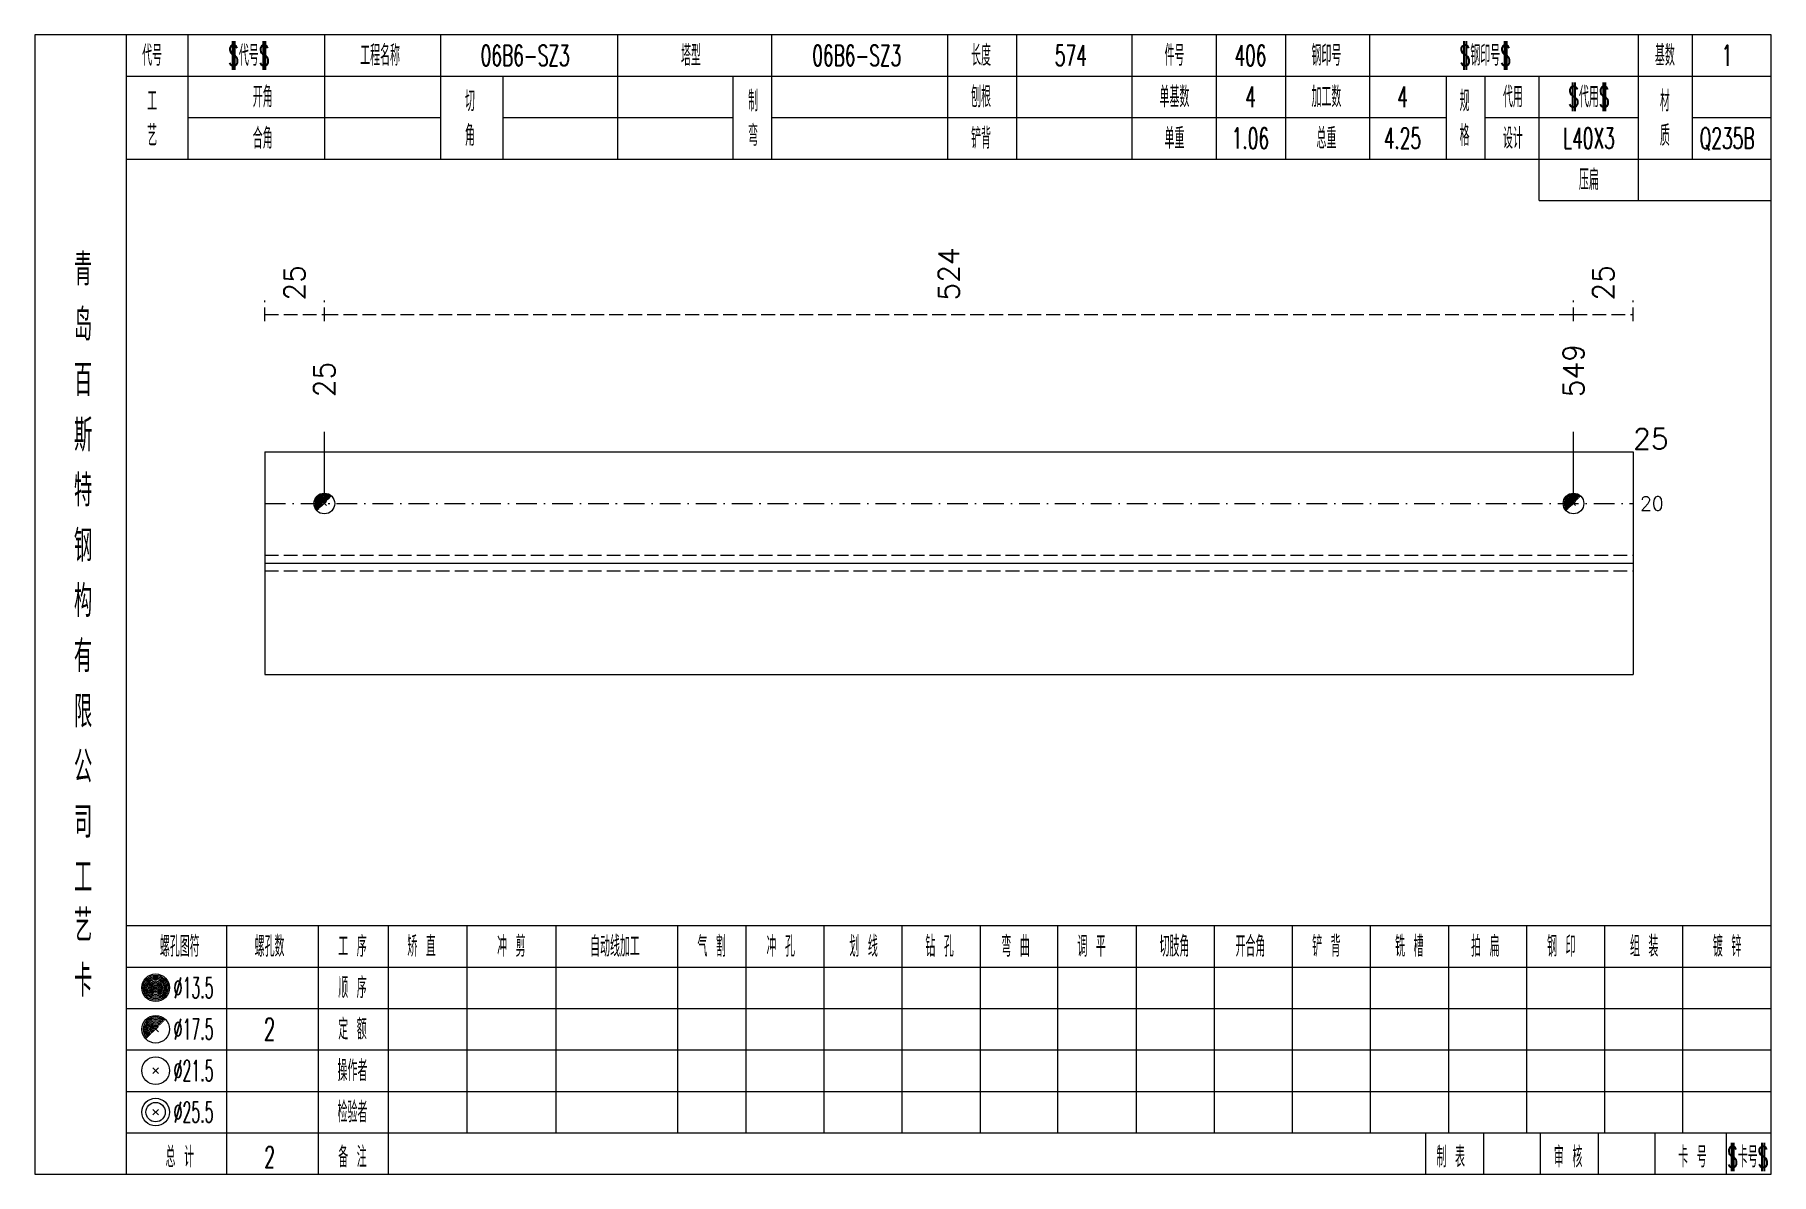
# Model space of a CAD drawing. Extents: x -533 to 8774, y 0 to 7979.
# Drawn here: x 3865.4 to 4116.8, y 5464 to 5629 of the extents above; entities that cross this region are included whole.
import ezdxf
from ezdxf.enums import TextEntityAlignment as Align

# ---------------------------------------------------------------- set-up
doc = ezdxf.new("R2010")
doc.units = 0
doc.header["$MEASUREMENT"] = 0
doc.linetypes.add('一点画线', pattern=[5.2, 3, -1, 0.2, -1])
doc.linetypes.add('虚线', pattern=[2.75, 2, -0.75])
doc.layers.get('0').update_dxf_attribs({"linetype": 'CONTINUOUS', "lineweight": 25})
for name, color, linetype, lineweight in [('1', 7, 'CONTINUOUS', 25), ('4', 7, 'CONTINUOUS', 25), ('5', 7, 'CONTINUOUS', 25)]:
    doc.layers.add(name, color=color, linetype=linetype, lineweight=lineweight)
doc.styles.get("Standard").update_dxf_attribs({"font": 'simplex.shx', "width": 0.7, "height": 3, "bigfont": 'gbhzfs.shx'})

msp = doc.modelspace()

# ---------------------------------------------------------------- texts
at = {"color": 8, "linetype": 'Continuous', "lineweight": 9}
for s, p in [('524', (3997.75, 5590.51)), ('25', (3903.01, 5590.51)), ('25', (4092.49, 5590.51))]:
    msp.add_text(s, height=3, rotation=90, dxfattribs=at).set_placement(p, align=Align.MIDDLE_LEFT)
at = {"color": 7, "linetype": 'Continuous', "lineweight": 13}
for s, p in [('549', (4088.17, 5576.51)), ('25', (3907.33, 5576.51))]:
    msp.add_text(s, height=3, rotation=90, dxfattribs=at).set_placement(p, align=Align.MIDDLE_LEFT)
for s, height, p in [('25', 3, (4096.8, 5570.51)), ('20', 2, (4097.8, 5561.13))]:
    msp.add_text(s, height=height, dxfattribs=at).set_placement(p, align=Align.MIDDLE_LEFT)
at = {"layer": '4', "color": 1, "linetype": 'Continuous', "lineweight": 13}
for s, height, width, p in [('代号', 3, 0.6, (3882.4, 5626.01)), ('$代号$', 3, 0.6, (3896.4, 5626.01)), ('工程名称', 3, 0.6, (3915.4, 5626.01)), ('06B6-SZ3', 3, 0.6, (3936.4, 5626.01)), ('塔型', 3, 0.6, (3960.4, 5626.01)), ('06B6-SZ3', 3, 0.6, (3984.4, 5626.01)), ('长度', 3, 0.6, (4002.4, 5626.01)), ('574', 3, 0.6, (4015.4, 5626.01)), ('件号', 3, 0.6, (4030.4, 5626.01)), ('406', 3, 0.6, (4041.4, 5626.01)), ('钢印号', 3, 0.6, (4052.4, 5626.01)), ('$钢印号$', 3, 0.6, (4075.4, 5626.01)), ('基数', 3, 0.6, (4101.4, 5626.01)), ('1', 3, 0.6, (4110.4, 5626.01)), ('开角', 3, 0.6, (3898.4, 5620.01)), ('刨根', 3, 0.6, (4002.4, 5620.01)), ('单基数', 3, 0.6, (4030.4, 5620.01)), ('4', 3, 0.6, (4041.4, 5620.01)), ('加工数', 3, 0.6, (4052.4, 5620.01)), ('4', 3, 0.6, (4063.4, 5620.01)), ('代用', 3, 0.6, (4079.4, 5620.01)), ('$代用$', 3, 0.6, (4090.4, 5620.01)), ('工', 3, 0.6, (3882.4, 5619.41)), ('切', 3, 0.6, (3928.4, 5619.41)), ('制', 3, 0.6, (3969.4, 5619.41)), ('规', 3, 0.6, (4072.4, 5619.41)), ('材', 3, 0.6, (4101.4, 5619.41)), ('艺', 3, 0.6, (3882.4, 5614.41)), ('合角', 3, 0.6, (3898.4, 5614.01)), ('角', 3, 0.6, (3928.4, 5614.41)), ('弯', 3, 0.6, (3969.4, 5614.41)), ('铲背', 3, 0.6, (4002.4, 5614.01)), ('单重', 3, 0.6, (4030.4, 5614.01)), ('1.06', 3, 0.6, (4041.4, 5614.01)), ('总重', 3, 0.6, (4052.4, 5614.01)), ('4.25', 3, 0.6, (4063.4, 5614.01)), ('格', 3, 0.6, (4072.4, 5614.41)), ('设计', 3, 0.6, (4079.4, 5614.01)), ('L40X3', 3, 0.6, (4090.4, 5614.01)), ('质', 3, 0.6, (4101.4, 5614.41)), ('Q235B', 3, 0.6, (4110.4, 5614.01)), ('压扁', 3, 0.6, (4090.4, 5608.01)), ('青', 4.6, 0.8, (3872.4, 5595.01)), ('岛', 4.6, 0.8, (3872.4, 5587.01)), ('百', 4.6, 0.8, (3872.4, 5579.01)), ('斯', 4.6, 0.8, (3872.4, 5571.01)), ('特', 4.6, 0.8, (3872.4, 5563.01)), ('钢', 4.6, 0.8, (3872.4, 5555.01)), ('构', 4.6, 0.8, (3872.4, 5547.01)), ('有', 4.6, 0.8, (3872.4, 5539.01)), ('限', 4.6, 0.8, (3872.4, 5531.01)), ('公', 4.6, 0.8, (3872.4, 5523.01)), ('司', 4.6, 0.8, (3872.4, 5515.01)), ('工', 4.6, 0.8, (3872.4, 5507.01)), ('艺', 4.6, 0.8, (3872.4, 5500.01)), ('螺孔图符', 3, 0.6, (3886.4, 5497.01)), ('螺孔数', 3, 0.6, (3899.4, 5497.01)), ('工 序', 3, 0.6, (3911.4, 5497.01)), ('矫 直', 3, 0.6, (3921.4, 5497.01)), ('冲 剪', 3, 0.6, (3934.4, 5497.01)), ('自动线加工', 3, 0.6, (3949.4, 5497.01)), ('气 割', 3, 0.6, (3963.4, 5497.01)), ('冲 孔', 3, 0.6, (3973.4, 5497.01)), ('划 线', 3, 0.6, (3985.4, 5497.01)), ('钻 孔', 3, 0.6, (3996.4, 5497.01)), ('弯 曲', 3, 0.6, (4007.4, 5497.01)), ('调 平', 3, 0.6, (4018.4, 5497.01)), ('切肢角', 3, 0.6, (4030.4, 5497.01)), ('开合角', 3, 0.6, (4041.4, 5497.01)), ('铲 背', 3, 0.6, (4052.4, 5497.01)), ('铣 槽', 3, 0.6, (4064.4, 5497.01)), ('拍 扁', 3, 0.6, (4075.4, 5497.01)), ('钢 印', 3, 0.6, (4086.4, 5497.01)), ('组 装', 3, 0.6, (4098.4, 5497.01)), ('镀 锌', 3, 0.6, (4110.4, 5497.01)), ('卡', 4.6, 0.8, (3872.4, 5492.01)), ('%%C13.5', 3, 0.5, (3888.4, 5491.01)), ('顺 序', 3, 0.6, (3911.4, 5491.01)), ('%%C17.5', 3, 0.5, (3888.4, 5485.01)), ('2', 3.2, 0.6, (3899.4, 5485.01)), ('定 额', 3, 0.6, (3911.4, 5485.01)), ('操作者', 3, 0.6, (3911.4, 5479.01)), ('%%C21.5', 3, 0.5, (3888.4, 5479.01)), ('%%C25.5', 3, 0.5, (3888.4, 5473.01)), ('检验者', 3, 0.6, (3911.4, 5473.01)), ('总 计', 3, 0.6, (3886.4, 5466.51)), ('2', 3, 0.6, (3899.4, 5466.51)), ('备 注', 3, 0.6, (3911.4, 5466.51)), ('制 表', 3, 0.6, (4070.4, 5466.51)), ('审 核', 3, 0.6, (4087.4, 5466.51)), ('卡 号', 3, 0.6, (4105.4, 5466.51)), ('$卡号$', 3, 0.6, (4113.4, 5466.51))]:
    msp.add_text(s, height=height, dxfattribs=dict(at, width=width)).set_placement(p, align=Align.MIDDLE_CENTER)

# ---------------------------------------------------------------- blocks, each defined once
blk = doc.blocks.new('孔17.5')
at = {"layer": '5', "color": 7, "linetype": 'Continuous', "lineweight": 0}
for p, q in [((-0.2, -0.2), (0.2, 0.2)), ((-0.2, 0.2), (0.2, -0.2))]:
    blk.add_line(p, q, dxfattribs=at)
at = {"layer": '5', "color": 7, "linetype": 'Continuous', "lineweight": 13}
blk.add_circle((0, 0), 1, dxfattribs=at)
for radius in [0.9, 0.8, 0.7, 0.6, 0.5, 0.4, 0.3, 0.2, 0.1]:
    blk.add_arc((0, 0), radius, 45, 225, dxfattribs=at)

# ---------------------------------------------------------------- linework, layer by layer
at = {"color": 8, "linetype": '虚线', "lineweight": 9}
for p, q in [((3898.7, 5587.51), (3898.7, 5590.51)), ((3907.33, 5587.51), (3907.33, 5590.51)), ((3907.33, 5587.51), (3907.33, 5590.51)), ((4088.17, 5587.51), (4088.17, 5590.51)), ((4088.17, 5587.51), (4088.17, 5590.51)), ((4096.8, 5587.51), (4096.8, 5590.51)), ((3898.7, 5588.51), (3907.33, 5588.51)), ((3907.33, 5588.51), (4088.17, 5588.51)), ((4088.17, 5588.51), (4096.8, 5588.51))]:
    msp.add_line(p, q, dxfattribs=at)
at = {"color": 7, "linetype": 'Continuous', "lineweight": 13}
for p, q in [((3907.33, 5561.13), (3907.33, 5571.51)), ((4088.17, 5561.13), (4088.17, 5571.51))]:
    msp.add_line(p, q, dxfattribs=at)
at = {"color": 7, "linetype": 'Continuous', "lineweight": 18}
for p, q in [((3898.7, 5568.63), (3898.7, 5536.38)), ((3898.7, 5568.63), (4096.8, 5568.63)), ((4096.8, 5568.63), (4096.8, 5536.38)), ((3898.7, 5552.51), (4096.8, 5552.51))]:
    msp.add_line(p, q, dxfattribs=at)
at = {"color": 3, "linetype": '一点画线', "lineweight": 13}
msp.add_line((3898.7, 5561.13), (4096.8, 5561.13), dxfattribs=at)
at = {"color": 1, "linetype": '虚线', "lineweight": 18}
for p, q in [((3898.7, 5553.63), (4096.8, 5553.63)), ((3898.7, 5551.38), (4096.8, 5551.38))]:
    msp.add_line(p, q, dxfattribs=at)
at = {"layer": '1', "color": 7, "linetype": 'Continuous', "lineweight": 18}
msp.add_line((3898.7, 5536.38), (4096.8, 5536.38), dxfattribs=at)
at = {"layer": '4', "color": 1, "linetype": 'Continuous', "lineweight": 18}
for p, q in [((3878.7, 5464.01), (3878.7, 5629.01)), ((3887.6, 5611.01), (3887.6, 5629.01)), ((3907.4, 5611.01), (3907.4, 5629.01)), ((3924.2, 5611.01), (3924.2, 5629.01)), ((3949.8, 5611.01), (3949.8, 5629.01)), ((3972.1, 5611.01), (3972.1, 5629.01)), ((3997.6, 5611.01), (3997.6, 5629.01)), ((4007.6, 5611.01), (4007.6, 5629.01)), ((4024.3, 5611.01), (4024.3, 5629.01)), ((4036.5, 5611.01), (4036.5, 5629.01)), ((4046.5, 5611.01), (4046.5, 5629.01)), ((4058.7, 5611.01), (4058.7, 5629.01)), ((4097.6, 5605.01), (4097.6, 5629.01)), ((4105.4, 5611.01), (4105.4, 5629.01)), ((3878.7, 5623.01), (4116.8, 5623.01)), ((3933.2, 5611.01), (3933.2, 5623.01)), ((3966.5, 5611.01), (3966.5, 5623.01)), ((4069.8, 5611.01), (4069.8, 5623.01)), ((4075.4, 5611.01), (4075.4, 5623.01)), ((4083.2, 5605.01), (4083.2, 5623.01)), ((3887.6, 5617.01), (3924.2, 5617.01)), ((3933.2, 5617.01), (3966.5, 5617.01)), ((3972.1, 5617.01), (4069.8, 5617.01)), ((4075.4, 5617.01), (4097.6, 5617.01)), ((4105.4, 5617.01), (4116.8, 5617.01)), ((3878.7, 5611.01), (4116.8, 5611.01)), ((4083.2, 5605.01), (4116.8, 5605.01)), ((3878.7, 5500.01), (4116.8, 5500.01)), ((3893.2, 5464.01), (3893.2, 5500.01)), ((3906.5, 5464.01), (3906.5, 5500.01)), ((3916.6, 5464.01), (3916.6, 5500.01)), ((3928, 5470.01), (3928, 5500.01)), ((3940.9, 5470.01), (3940.9, 5500.01)), ((3958.5, 5470.01), (3958.5, 5500.01)), ((3968.4, 5470.01), (3968.4, 5500.01)), ((3979.7, 5470.01), (3979.7, 5500.01)), ((3991, 5470.01), (3991, 5500.01)), ((4002.3, 5470.01), (4002.3, 5500.01)), ((4013.5, 5470.01), (4013.5, 5500.01)), ((4024.9, 5470.01), (4024.9, 5500.01)), ((4036.2, 5470.01), (4036.2, 5500.01)), ((4047.5, 5470.01), (4047.5, 5500.01)), ((4058.8, 5470.01), (4058.8, 5500.01)), ((4070.1, 5470.01), (4070.1, 5500.01)), ((4081.4, 5470.01), (4081.4, 5500.01)), ((4092.7, 5470.01), (4092.7, 5500.01)), ((4104, 5470.01), (4104, 5500.01)), ((3878.7, 5494.01), (4116.8, 5494.01)), ((3878.7, 5488.01), (4116.8, 5488.01)), ((3878.7, 5482.01), (4116.8, 5482.01)), ((3878.7, 5476.01), (4116.8, 5476.01)), ((3878.7, 5470.01), (4116.8, 5470.01)), ((4066.8, 5464.01), (4066.8, 5470.01)), ((4075.2, 5464.01), (4075.2, 5470.01)), ((4083.4, 5464.01), (4083.4, 5470.01)), ((4091.8, 5464.01), (4091.8, 5470.01)), ((4100, 5464.01), (4100, 5470.01)), ((4110.3, 5464.01), (4110.3, 5470.01))]:
    msp.add_line(p, q, dxfattribs=at)
at = {"layer": '4', "color": 7, "linetype": 'Continuous', "lineweight": 13}
for p, q in [((3882.7, 5490.81), (3883.1, 5491.21)), ((3883.1, 5490.81), (3882.7, 5491.21)), ((3882.5, 5478.61), (3883.3, 5479.41)), ((3883.3, 5478.61), (3882.5, 5479.41)), ((3882.5, 5472.61), (3883.3, 5473.41)), ((3883.3, 5472.61), (3882.5, 5473.41))]:
    msp.add_line(p, q, dxfattribs=at)
at = {"layer": '4', "color": 7, "linetype": 'Continuous', "lineweight": 0}
for p, q in [((3882.5, 5484.61), (3883.3, 5485.41)), ((3882.5, 5485.41), (3883.3, 5484.61))]:
    msp.add_line(p, q, dxfattribs=at)
at = {"layer": '4', "color": 1, "linetype": 'Continuous', "lineweight": 18}
msp.add_lwpolyline([(3865.4, 5629.01), (3865.4, 5464.01), (4116.8, 5464.01), (4116.8, 5629.01)], close=True, dxfattribs=at)
at = {"layer": '4', "color": 7, "linetype": 'Continuous', "lineweight": 13}
for centre, radius in [((3882.9, 5491.01), 2), ((3882.9, 5491.01), 1.8), ((3882.9, 5491.01), 1.6), ((3882.9, 5491.01), 1.4), ((3882.9, 5491.01), 1.2), ((3882.9, 5491.01), 1), ((3882.9, 5491.01), 0.8), ((3882.9, 5491.01), 0.6), ((3882.9, 5491.01), 0.4), ((3882.9, 5491.01), 0.2), ((3882.9, 5485.01), 2), ((3882.9, 5479.01), 2), ((3882.9, 5473.01), 2), ((3882.9, 5473.01), 1.4)]:
    msp.add_circle(centre, radius, dxfattribs=at)
for radius in [1.8, 1.6, 1.4, 1.2, 1, 0.8, 0.6, 0.4, 0.2]:
    msp.add_arc((3882.9, 5485.01), radius, 45, 225, dxfattribs=at)

# ---------------------------------------------------------------- block references
at = {"color": 7, "linetype": 'Continuous', "lineweight": 13, "xscale": 1.5, "yscale": 1.5, "zscale": 1.5}
for p in [(3907.33, 5561.13), (4088.17, 5561.13)]:
    msp.add_blockref('孔17.5', p, dxfattribs=at)

msp.set_redraw_order([(e.dxf.handle, doc.entitydb.next_handle()) for e in msp.query("TEXT MTEXT ATTDEF DIMENSION ARC_DIMENSION")])  # texts and dimensions are drawn at this point

doc.saveas('drawing.dxf')
